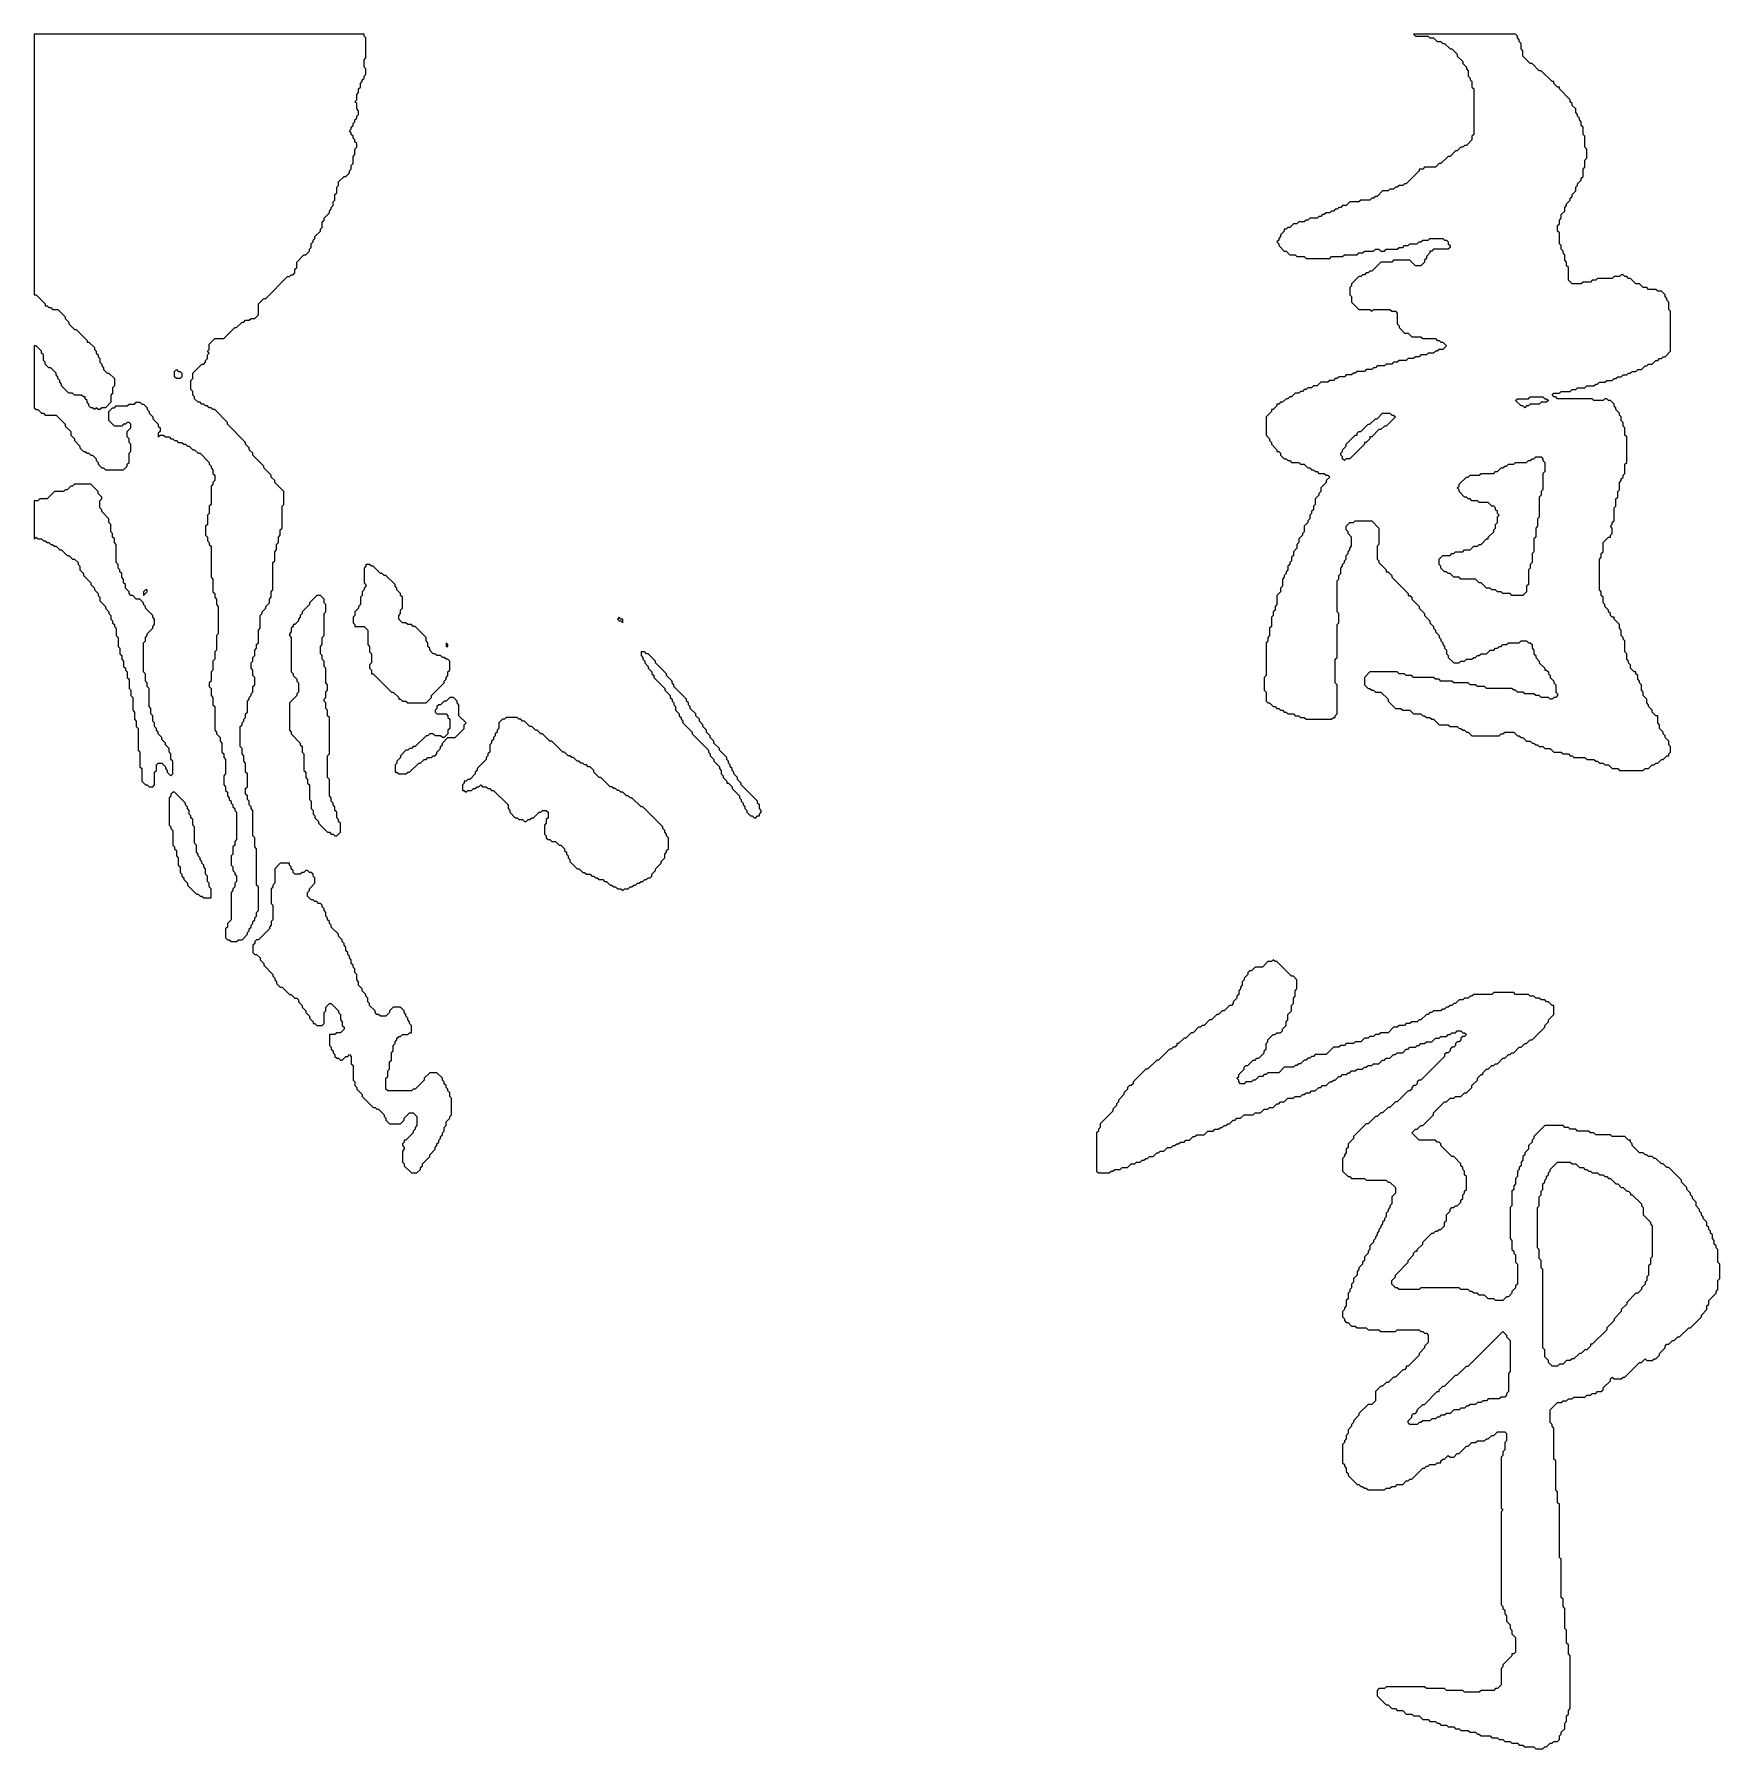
# Model space of a CAD drawing. Header units: millimetres. Extents: x 0 to 462, y 30 to 500.
import ezdxf

# ---------------------------------------------------------------- set-up
doc = ezdxf.new("R2010")
doc.units = ezdxf.units.MM

msp = doc.modelspace()

# ---------------------------------------------------------------- linework, layer by layer
for points in [[(0, 500), (0, 428.5), (0.5, 428.5), (3, 426), (3, 425.5), (3.5, 425.5), (4, 425), (4.5, 425), (5, 424.5), (6.5, 424.5), (8.5, 422.5), (8.5, 422), (9.5, 421), (9.5, 420.5), (11, 419), (11.5, 419), (14.5, 416), (14.5, 415.5), (15, 415.5), (16.5, 414), (16.5, 413.5), (17, 413), (17, 412.5), (17.5, 412), (17.5, 411.5), (18, 411), (18, 410), (18.5, 409.5), (18.5, 409), (19, 408.5), (19, 408), (20, 407), (20.5, 407), (22, 405.5), (22, 403.5), (21.5, 403), (21.5, 401.5), (21, 401), (21, 399), (19.5, 397.5), (18.5, 397.5), (18, 397), (17.5, 397), (17, 397.5), (16.5, 397), (16, 397.5), (15.5, 397.5), (15, 398), (15, 398.5), (14.5, 399), (14.5, 399.5), (14, 400), (14, 400.5), (13.5, 400.5), (13, 401), (11, 401), (10.5, 401.5), (9.5, 401.5), (7.5, 403.5), (7.5, 404), (7, 404.5), (7, 405), (6.5, 405.5), (6.5, 406), (6, 406.5), (6, 407), (4.5, 408.5), (4, 408.5), (3, 409.5), (3, 410), (2.5, 410.5), (2.5, 412), (2, 412.5), (2, 413), (0.5, 414.5), (0, 414.5), (0, 397.5), (0.5, 397), (1, 397), (2, 396), (2.5, 396), (3, 395.5), (6, 395.5), (8.5, 393), (8.5, 392.5), (10, 391), (10, 390), (11, 389), (11, 388.5), (12.5, 387), (12.5, 386.5), (13.5, 385.5), (14, 385.5), (14.5, 385), (15, 385), (15.5, 384.5), (16, 384.5), (17, 383.5), (17, 383), (17.5, 382.5), (17.5, 382), (18.5, 381), (19, 381), (19.5, 380.5), (24.5, 380.5), (25.5, 381.5), (25.5, 382), (26, 382.5), (26, 385), (26.5, 385.5), (26.5, 387.5), (26, 388), (26, 389), (25.5, 389.5), (25.5, 391), (26.5, 392), (26.5, 393), (26, 393.5), (25.5, 393.5), (25, 393), (24.5, 393), (24, 392.5), (22, 392.5), (20.5, 394), (20.5, 396.5), (21.5, 397.5), (22, 397.5), (22.5, 398), (25.5, 398), (26, 398.5), (27.5, 398.5), (28, 399), (29, 399), (29.5, 398.5), (30, 398.5), (31, 397.5), (31, 397), (31.5, 396.5), (31.5, 396), (32.5, 395), (32.5, 394.5), (34, 393), (34, 392.5), (34.5, 392), (34.5, 391), (34, 390.5), (34, 389.5), (34.5, 390), (35.5, 390), (36, 389.5), (37, 389.5), (37.5, 389), (38, 389), (38.5, 388.5), (39, 388.5), (39.5, 388), (40.5, 388), (41, 387.5), (41.5, 387.5), (42, 387), (42.5, 387), (43.5, 386), (44, 386), (45, 385), (45.5, 385), (48, 382.5), (48, 382), (48.5, 381.5), (48.5, 381), (49, 380.5), (49, 379.5), (49.5, 379), (49.5, 377.5), (49, 377), (49, 376.5), (48.5, 376), (48.5, 371), (48, 370.5), (48, 368.5), (47.5, 368), (47.5, 365.5), (47, 365), (47, 362.5), (47.5, 362), (47.5, 361), (48, 360.5), (48, 360), (48.5, 359.5), (48.5, 351), (49, 350.5), (49, 347), (49.5, 346.5), (49.5, 345.5), (50, 345), (50, 343.5), (50.5, 343), (50.5, 335.5), (50, 335), (50, 331), (49.5, 330.5), (49.5, 328.5), (49, 328), (49, 325.5), (48.5, 325), (48.5, 322.5), (48, 322), (48, 321), (48.5, 320.5), (48.5, 318.5), (49, 318), (49, 316), (49.5, 315.5), (49.5, 309), (50, 308.5), (50, 308), (51, 307), (51, 306), (51.5, 305.5), (51.5, 303), (52, 302.5), (52, 301.5), (52.5, 301), (52.5, 297), (52, 296.5), (52, 294), (52.5, 293.5), (52.5, 292.5), (53, 292), (53, 291), (53.5, 290.5), (53.5, 290), (54, 289.5), (54, 289), (54.5, 288.5), (54.5, 288), (55, 287.5), (55, 287), (55.5, 286.5), (55.5, 279), (55, 278.5), (55, 277.5), (54.5, 277), (54.5, 275), (54, 274.5), (54, 272), (54.5, 271.5), (54.5, 270.5), (55, 270), (55, 269.5), (55.5, 269), (55.5, 267.5), (55, 267), (55, 266), (54.5, 265.5), (54.5, 265), (54, 264.5), (54, 257), (53, 256), (53, 255), (52.5, 254.5), (52.5, 252), (53, 251.5), (53.5, 251.5), (54, 251), (55.5, 251), (56, 251.5), (57, 251.5), (58.5, 253), (58.5, 253.5), (59, 254), (59, 254.5), (59.5, 255), (59.5, 255.5), (60, 256), (60, 256.5), (60.5, 257), (60.5, 257.5), (61, 258), (61, 259), (61.5, 259.5), (61.5, 266), (61, 266.5), (61, 276.5), (60.5, 277), (60.5, 279.5), (60, 280), (60, 287), (59.5, 287.5), (59.5, 288), (59, 288.5), (59, 289.5), (58.5, 290), (58.5, 291), (58, 291.5), (58, 293), (58.5, 293.5), (58.5, 297), (58, 297.5), (58, 300), (57.5, 300.5), (57.5, 302), (57, 302.5), (57, 304), (56.5, 304.5), (56.5, 310), (57, 310.5), (57, 311), (57.5, 311.5), (57.5, 312), (58, 312.5), (58, 313.5), (58.5, 314), (58.5, 317), (59, 317.5), (59, 318), (59.5, 318.5), (59.5, 319), (60, 319.5), (60, 321), (60.5, 321.5), (60.5, 323.5), (60, 324), (60, 325.5), (59.5, 326), (59.5, 327.5), (60, 328), (60, 329), (60.5, 329.5), (60.5, 331), (61, 331.5), (61, 332.5), (61.5, 333), (61.5, 336.5), (62, 337), (62, 340.5), (62.5, 341), (62.5, 341.5), (63.5, 342.5), (63.5, 343), (64.5, 344), (64.5, 345), (65, 345.5), (65, 347), (65.5, 347.5), (65.5, 355), (66, 355.5), (66, 358), (66.5, 358.5), (66.5, 360), (67, 360.5), (67, 362), (67.5, 362.5), (67.5, 364), (68, 364.5), (68, 370.5), (68.5, 371), (68.5, 374.5), (66, 377), (66, 377.5), (65, 378.5), (65, 379), (63, 381), (63, 381.5), (60, 384.5), (60, 385), (59, 386), (59, 386.5), (58, 387.5), (58, 388), (53, 393), (53, 393.5), (49.5, 397), (49, 397), (48.5, 397.5), (48, 397.5), (47.5, 398), (47, 398), (46.5, 398.5), (46, 398.5), (45.5, 399), (45, 399), (44, 400), (44, 400.5), (43.5, 401), (43.5, 402), (43, 402.5), (43, 405), (43.5, 405.5), (43.5, 407), (46, 409.5), (46.5, 409.5), (47, 410), (47, 410.5), (47.5, 411), (47.5, 412), (48, 412.5), (47.5, 413), (48, 413.5), (48, 415), (49.5, 416.5), (52, 416.5), (55, 419.5), (55.5, 419.5), (57, 421), (57.5, 421), (58, 421.5), (59, 421.5), (59.5, 422), (60.5, 422), (61.5, 423), (61.5, 426), (63, 427.5), (63.5, 427.5), (69.5, 433.5), (70, 433.5), (70.5, 434), (71, 434), (71.5, 434.5), (71.5, 435.5), (72, 436), (72, 437.5), (74, 439.5), (74.5, 439.5), (75.5, 440.5), (75.5, 441), (76, 441.5), (76, 442.5), (76.5, 443), (76.5, 443.5), (77, 444), (77, 444.5), (78.5, 446), (78.5, 446.5), (79, 447), (79, 448.5), (79.5, 449), (79.5, 449.5), (81, 451), (81, 451.5), (81.5, 452), (81.5, 452.5), (82, 453), (82, 454), (82.5, 454.5), (82.5, 456), (83, 456.5), (83, 458), (83.5, 458.5), (83.5, 459.5), (85, 461), (85.5, 461), (86.5, 462), (86.5, 462.5), (87, 463), (87, 464), (87.5, 464.5), (87.5, 466.5), (88, 467), (88, 468.5), (88.5, 469), (88.5, 470), (88, 470.5), (88, 471), (87.5, 471.5), (87.5, 472), (87, 472.5), (87, 473), (86.5, 473.5), (87, 474), (87, 474.5), (87.5, 475), (87.5, 475.5), (88, 476), (88, 476.5), (88.5, 477), (88.5, 477.5), (89, 478), (89, 479), (88.5, 479.5), (88.5, 481), (88, 481.5), (88.5, 482), (88.5, 483.5), (89, 484), (89, 485), (89.5, 485.5), (89.5, 486.5), (90, 487), (90, 487.5), (90.5, 488), (90.5, 488.5), (91, 489), (91, 490.5), (90.5, 491), (90.5, 493), (91, 493.5), (91, 499), (90.5, 499.5), (90.5, 500)], [(378.5, 500), (379, 499.5), (382.5, 499.5), (383, 499), (384, 499), (385, 498), (386, 498), (386.5, 497.5), (387, 497.5), (388.5, 496), (389, 496), (390.5, 494.5), (390.5, 494), (392, 492.5), (392, 492), (393, 491), (393, 490.5), (393.5, 490), (393.5, 488.5), (394, 488), (394, 487.5), (394.5, 487), (394.5, 485.5), (395, 485), (395, 472.5), (394.5, 472), (394.5, 471), (393, 469.5), (392.5, 469.5), (392, 469), (391.5, 469), (390.5, 468), (390, 468), (388.5, 466.5), (388, 466.5), (386, 464.5), (385.5, 464.5), (384.5, 463.5), (381.5, 463.5), (381, 463), (380, 463), (380, 462.5), (376.5, 459), (376, 459), (375.5, 458.5), (374.5, 458.5), (374, 458), (373.5, 458), (373, 457.5), (372, 457.5), (371.5, 457), (370, 457), (368.5, 455.5), (368, 455.5), (367.5, 455), (367, 455), (366.5, 454.5), (364, 454.5), (363.5, 454), (361, 454), (360, 453), (359, 453), (358.5, 452.5), (358, 452.5), (357.5, 452), (357, 452), (356.5, 451.5), (356, 451.5), (355.5, 451), (354.5, 451), (354, 450.5), (353.5, 450.5), (353, 450), (352.5, 450), (352, 449.5), (350, 449.5), (349.5, 449), (349, 449), (348.5, 448.5), (347, 448.5), (346.5, 448), (345.5, 448), (344.5, 447), (344, 447), (343.5, 446.5), (343, 446.5), (343, 446), (342, 445), (342, 444.5), (341.5, 444), (341.5, 443.5), (341, 443), (341.5, 442.5), (341.5, 442), (343, 440.5), (343.5, 440.5), (344.5, 439.5), (346, 439.5), (346.5, 439), (348.5, 439), (349, 438.5), (355.5, 438.5), (356, 439), (359, 439), (359.5, 439.5), (363, 439.5), (363.5, 440), (364.5, 440), (365, 440.5), (367.5, 440.5), (368, 441), (369, 441), (369.5, 440.5), (370.5, 440.5), (371, 441), (374, 441), (374.5, 441.5), (375.5, 441.5), (376, 442), (377, 442), (377.5, 442.5), (379.5, 442.5), (380, 443), (380.5, 443), (381, 443.5), (382.5, 443.5), (383, 444), (386.5, 444), (387, 443.5), (387.5, 443.5), (388, 443), (388, 442.5), (388.5, 442), (388.5, 441.5), (388, 441), (384, 441), (383.5, 440.5), (383, 440.5), (383, 440), (382, 439), (382, 438.5), (381.5, 438), (381.5, 437.5), (380.5, 436.5), (379, 436.5), (377.5, 438), (373, 438), (372.5, 437.5), (369.5, 437.5), (367, 435), (366.5, 435), (366, 434.5), (365.5, 434.5), (365, 434), (364.5, 434), (364, 433.5), (363.5, 433.5), (361.5, 431.5), (361.5, 431), (361, 430.5), (361, 428.5), (361.5, 428), (361.5, 426.5), (363.5, 424.5), (366.5, 424.5), (367, 424), (367.5, 424.5), (372, 424.5), (372.5, 424), (373.5, 424), (374, 423.5), (374, 420.5), (374.5, 420), (374.5, 419.5), (376, 418), (377, 418), (378, 417), (380.5, 417), (381, 416.5), (384.5, 416.5), (385, 416), (385.5, 416), (386, 415.5), (386.5, 415.5), (387.5, 414.5), (386.5, 413.5), (385.5, 413.5), (385, 413), (384.5, 413), (384, 412.5), (382.5, 412.5), (382, 412), (380.5, 412), (380, 411.5), (379, 411.5), (378.5, 411), (377, 411), (376.5, 410.5), (374.5, 410.5), (374, 410), (373, 410), (372.5, 409.5), (371, 409.5), (370.5, 409), (368.5, 409), (368, 408.5), (367.5, 408.5), (367, 408), (365.5, 408), (365, 407.5), (363, 407.5), (362.5, 407), (362, 407), (361.5, 406.5), (360, 406.5), (359.5, 406), (358, 406), (357.5, 405.5), (357, 405.5), (356.5, 405), (355.5, 405), (355, 404.5), (353, 404.5), (352, 403.5), (351, 403.5), (350.5, 403), (349.5, 403), (349, 402.5), (348.5, 402.5), (348, 402), (347.5, 402), (347, 401.5), (346, 401.5), (345, 400.5), (344.5, 400.5), (344, 400), (343.5, 400), (342.5, 399), (342, 399), (341.5, 398.5), (341, 398.5), (341, 398), (340, 397), (339.5, 397), (339.5, 396.5), (338, 395), (338, 390), (339, 389), (339, 388.5), (339.5, 388), (339.5, 387.5), (341, 386), (341, 385.5), (341.5, 385.5), (342, 385), (342, 384.5), (343, 383.5), (343.5, 383.5), (344, 383), (344.5, 383), (345, 382.5), (347, 382.5), (347.5, 382), (348.5, 382), (349.5, 381), (350, 381), (350.5, 380.5), (351, 380.5), (351.5, 380), (352, 380), (352.5, 379.5), (354, 379.5), (354.5, 379), (355, 379), (355.5, 378.5), (354.5, 377.5), (354.5, 377), (353, 375.5), (353, 374.5), (352.5, 374), (352.5, 373.5), (351.5, 372.5), (351.5, 371), (351, 370.5), (351, 369.5), (350.5, 369), (350.5, 368.5), (350, 368), (350, 367), (349.5, 366.5), (349.5, 366), (348.5, 365), (348.5, 363.5), (348, 363), (348, 362.5), (347, 361.5), (347, 360.5), (346.5, 360), (346.5, 359), (345.5, 358), (345.5, 357), (345, 356.5), (345, 355.5), (344.5, 355), (344.5, 354.5), (344, 354), (344, 353), (343.5, 352.5), (343.5, 352), (343, 351.5), (343, 351), (342.5, 350.5), (342.5, 348.5), (342, 348), (342, 347), (341, 346), (341, 343.5), (340.5, 343), (340.5, 342), (340, 341.5), (340, 340.5), (339.5, 340), (339.5, 337.5), (339, 337), (339, 335), (338.5, 334.5), (338.5, 333.5), (338, 333), (338, 324), (337.5, 323.5), (337.5, 320), (338, 319.5), (338, 317), (338.5, 316.5), (339, 316.5), (340, 315.5), (340.5, 315.5), (341, 315), (341.5, 315), (342, 314.5), (342.5, 314.5), (343, 314), (343.5, 314), (344, 313.5), (345.5, 313.5), (346, 313), (347, 313), (347.5, 312.5), (348.5, 312.5), (349, 312), (356, 312), (356.5, 312.5), (357, 312.5), (357, 313), (357.5, 313.5), (357.5, 321.5), (357, 322), (357, 328.5), (357.5, 329), (357.5, 338), (358, 338.5), (358, 341), (357.5, 341.5), (357.5, 350), (358, 350.5), (358, 351.5), (358.5, 352), (358.5, 353.5), (359, 354), (359, 354.5), (359.5, 355), (359.5, 355.5), (360, 356), (360, 357), (360.5, 357.5), (360.5, 358), (361, 358.5), (361, 359), (361.5, 359.5), (361.5, 362), (360.5, 363), (360.5, 363.5), (360, 364), (360, 365), (361, 366), (362, 366), (362.5, 366.5), (367, 366.5), (369, 364.5), (369, 360), (368.5, 359.5), (368.5, 356), (369, 355.5), (369, 355), (371, 353), (371, 352.5), (371.5, 352.5), (372.5, 351.5), (372.5, 351), (377, 346.5), (377, 346), (377.5, 346), (378, 345.5), (378, 345), (380, 343), (380, 342.5), (381.5, 341), (381.5, 340.5), (383, 339), (383, 338.5), (384, 337.5), (384, 337), (384.5, 336.5), (384.5, 336), (385.5, 335), (385.5, 334.5), (386, 334), (386, 333.5), (386.5, 333), (386.5, 332.5), (387, 332), (387, 331.5), (387.5, 331), (387.5, 330), (388, 329.5), (388, 329), (389.5, 327.5), (391, 327.5), (391.5, 328), (392.5, 328), (393, 328.5), (394.5, 328.5), (395, 329), (395.5, 329), (396, 329.5), (396.5, 329.5), (397, 330), (398.5, 330), (399.5, 331), (400.5, 331), (401, 331.5), (401.5, 331.5), (402, 332), (402.5, 332), (403, 332.5), (404, 332.5), (404.5, 333), (407.5, 333), (408, 333.5), (409.5, 333.5), (410, 333), (410.5, 333), (411, 332.5), (411, 331.5), (411.5, 331), (411.5, 330), (412, 329.5), (412, 329), (413, 328), (413, 327.5), (414.5, 326), (414.5, 325.5), (415, 325.5), (415.5, 325), (415.5, 324.5), (416, 324), (416, 323.5), (417, 322.5), (417, 322), (417.5, 321.5), (417.5, 319.5), (418, 319), (418, 318.5), (417.5, 318), (417, 318), (416.5, 317.5), (416, 317.5), (415.5, 318), (413.5, 318), (413, 318.5), (412, 318.5), (411.5, 319), (409, 319), (408.5, 319.5), (407, 319.5), (406.5, 320), (406, 320), (405.5, 320.5), (398.5, 320.5), (398, 321), (396, 321), (395.5, 321.5), (394, 321.5), (393.5, 322), (389.5, 322), (389, 322.5), (386, 322.5), (385.5, 323), (384.5, 323), (384, 323.5), (378.5, 323.5), (378, 324), (376.5, 324), (376, 324.5), (374.5, 324.5), (374, 325), (366.5, 325), (365, 323.5), (365, 321.5), (366, 320.5), (366.5, 320.5), (367, 320), (367.5, 320), (368, 319.5), (369.5, 319.5), (371.5, 317.5), (371.5, 317), (373.5, 315), (375, 315), (375.5, 314.5), (377.5, 314.5), (378.5, 313.5), (380.5, 313.5), (381, 313), (381.5, 313), (382, 312.5), (383, 312.5), (383.5, 312), (384, 312), (385.5, 310.5), (388, 310.5), (388.5, 310), (390.5, 310), (391, 309.5), (391.5, 309.5), (392, 309), (392.5, 309), (393, 308.5), (393.5, 308.5), (394.5, 307.5), (402, 307.5), (402.5, 308), (403, 308), (403.5, 308.5), (406, 308.5), (407, 307.5), (407.5, 307.5), (408, 307), (408.5, 307), (409.5, 306), (410.5, 306), (411, 305.5), (411.5, 305.5), (412, 305), (412.5, 305), (413, 304.5), (414, 304.5), (414.5, 304), (416, 304), (417, 303), (419, 303), (419.5, 302.5), (421, 302.5), (421.5, 302), (422, 302), (422.5, 301.5), (425.5, 301.5), (426, 301), (428, 301), (428.5, 300.5), (429, 300.5), (429.5, 300), (430.5, 300), (431, 299.5), (432, 299.5), (433, 298.5), (434.5, 298.5), (435, 298), (441.5, 298), (442, 298.5), (443, 298.5), (444, 299.5), (444.5, 299.5), (445, 300), (445.5, 300), (446.5, 301), (447, 301), (448, 302), (448.5, 302), (448.5, 302.5), (449, 303), (449, 304.5), (448.5, 305), (448.5, 306), (447.5, 307), (447.5, 307.5), (447, 308), (447, 308.5), (446, 309.5), (446, 310.5), (445.5, 311), (445.5, 313), (445, 313), (444, 314), (444, 314.5), (443, 315.5), (443, 316), (442.5, 316.5), (442.5, 317.5), (441.5, 318.5), (441.5, 319.5), (441, 320), (441, 321.5), (440.5, 322), (440.5, 322.5), (440, 323), (440, 324), (439.5, 324.5), (439.5, 325), (439, 325), (438, 326), (438, 327), (437.5, 327.5), (437.5, 328), (437, 328.5), (437, 330), (436.5, 330.5), (436.5, 333.5), (436, 334), (436, 334.5), (435.5, 335), (435.5, 336.5), (435, 337), (435, 338), (433.5, 339.5), (433.5, 340), (433, 340), (432.5, 340.5), (432.5, 341), (432, 341.5), (432, 342), (431, 343), (431, 343.5), (430.5, 344), (430.5, 345.5), (430, 346), (430, 347), (429.5, 347.5), (429.5, 356), (430, 356.5), (430, 357.5), (430.5, 358), (430.5, 360.5), (432, 362), (432.5, 362), (432.5, 362.5), (433, 363), (433, 364.5), (432.5, 365), (433, 365.5), (433, 366), (433.5, 366.5), (433.5, 370), (434, 370.5), (434, 372.5), (434.5, 373), (434.5, 374.5), (435, 375), (435, 377), (435.5, 377.5), (435.5, 378), (436, 378.5), (436, 379), (436.5, 379.5), (436.5, 382), (437, 382.5), (437, 389.5), (436.5, 390), (436.5, 392), (436, 392.5), (436, 393.5), (435.5, 394), (435.5, 395), (435, 395.5), (435, 396), (434, 397), (434, 397.5), (433.5, 398), (433.5, 398.5), (432.5, 399.5), (432, 399.5), (431.5, 400), (431, 400), (430.5, 399.5), (428, 399.5), (427.5, 400), (418, 400), (417.5, 400.5), (417, 400.5), (416.5, 401), (417, 401.5), (418.5, 401.5), (419, 402), (421.5, 402), (422, 402.5), (423, 402.5), (423.5, 403), (425.5, 403), (426, 403.5), (428, 403.5), (428.5, 404), (429, 404), (429.5, 404.5), (431, 404.5), (431.5, 405), (433, 405), (433.5, 405.5), (434, 405.5), (434.5, 406), (435.5, 406), (436, 406.5), (437, 406.5), (437.5, 407), (438, 407), (438.5, 407.5), (439.5, 407.5), (440, 408), (441, 408), (442, 409), (442.5, 409), (443, 409.5), (444, 409.5), (445, 410.5), (445.5, 410.5), (446, 411), (446.5, 411), (447, 411.5), (447.5, 411.5), (449, 413), (449, 424), (448.5, 424.5), (448.5, 426.5), (448, 427), (448, 427.5), (447.5, 428), (447.5, 428.5), (446.5, 429.5), (445.5, 429.5), (445, 430), (443, 430), (442.5, 430.5), (441.5, 430.5), (440.5, 431.5), (439.5, 431.5), (438, 433), (437.5, 433), (437, 433.5), (436.5, 433.5), (436, 434), (435.5, 434), (435, 433.5), (433.5, 433.5), (433, 433), (429, 433), (428.5, 432.5), (427.5, 432.5), (427, 432), (425, 432), (424.5, 431.5), (422, 431.5), (421, 432.5), (421, 436), (420.5, 436.5), (420.5, 437.5), (420, 438), (420, 439.5), (419.5, 440), (419.5, 440.5), (419, 441), (419, 442), (418.5, 442.5), (418.5, 445.5), (418, 446), (418, 447.5), (418.5, 448), (418.5, 449), (419, 449.5), (419, 450.5), (420, 451.5), (420, 452.5), (420.5, 453), (420.5, 453.5), (421.5, 454.5), (421.5, 455), (422, 455.5), (422, 456), (423, 457), (423, 458), (423.5, 458.5), (423.5, 459), (424.5, 460), (424.5, 460.5), (425, 461), (425, 463), (425.5, 463.5), (425.5, 465.5), (426, 466), (426, 468.5), (425.5, 469), (425.5, 472), (425, 472.5), (425, 474.5), (424.5, 475), (424.5, 476), (424, 476.5), (424, 477), (423.5, 477.5), (423.5, 478), (423, 478.5), (423, 479.5), (422, 480.5), (422, 481), (421.5, 481.5), (421.5, 482), (418.5, 485), (418.5, 485.5), (418, 485.5), (417, 486.5), (417, 487), (416.5, 487), (413.5, 490), (413, 490), (411, 492), (410.5, 492), (408.5, 494), (408.5, 495.5), (408, 496), (408, 497.5), (407.5, 498), (407.5, 498.5), (407, 499), (407, 499.5), (406.5, 500)], [(38.5, 407.5), (39, 408), (39.5, 407.5), (40, 407.5), (40.5, 407), (40.5, 406), (40, 405.5), (39, 405.5), (38.5, 406)], [(410, 400), (410.5, 400.5), (414, 400.5), (414.5, 400), (415, 400), (415.5, 399.5), (415, 399), (413.5, 399), (413, 398.5), (410.5, 398.5), (410, 398), (409.5, 398), (409, 397.5), (408.5, 398), (408, 398), (406.5, 399.5), (407, 400)], [(370, 396), (372, 396), (372.5, 395.5), (373, 395.5), (373.5, 395), (371, 392.5), (370.5, 392.5), (369.5, 391.5), (369, 391.5), (367, 389.5), (366.5, 389.5), (366.5, 389), (365.5, 388), (365, 388), (365, 387.5), (361, 383.5), (360, 383.5), (359.5, 383), (359, 383.5), (359, 384), (358.5, 384.5), (358.5, 385), (359, 385.5), (359, 386), (360, 387), (360, 387.5), (362.5, 390), (363, 390), (363, 390.5), (363.5, 391), (364, 391), (366, 393), (366.5, 393), (368, 394.5), (368.5, 394.5)], [(411.5, 383.5), (412, 384), (413.5, 384), (414, 383.5), (414, 383), (414.5, 382.5), (414.5, 380), (414, 379.5), (414, 375), (413.5, 374.5), (413.5, 373.5), (413, 373), (413, 367.5), (412.5, 367), (412.5, 365), (412, 364.5), (412, 362), (411.5, 361.5), (411.5, 358), (411, 357.5), (411, 355), (410.5, 354.5), (410.5, 353.5), (410, 353), (410, 349), (409.5, 348.5), (409.5, 347), (408.5, 346), (405.5, 346), (405, 346.5), (403, 346.5), (402.5, 347), (401.5, 347), (401, 347.5), (400, 347.5), (399.5, 348), (398.5, 348), (397, 349.5), (396.5, 349.5), (395.5, 350.5), (391.5, 350.5), (391, 351), (389.5, 351), (388.5, 352), (388, 352), (387.5, 352.5), (387, 352.5), (386, 353.5), (386, 354), (385.5, 354.5), (385.5, 356), (386.5, 357), (388.5, 357), (389, 357.5), (389.5, 357.5), (390, 358), (392, 358), (392.5, 358.5), (394, 358.5), (395, 359.5), (396, 359.5), (396.5, 360), (397, 360), (398.5, 361.5), (399, 361.5), (399, 362), (400.5, 363.5), (400.5, 364), (401, 364.5), (401, 365.5), (401.5, 366), (401.5, 367.5), (402, 368), (401.5, 368.5), (401.5, 369), (401, 369.5), (401, 370), (400.5, 370.5), (400, 370.5), (399, 371.5), (396.5, 371.5), (396, 372), (394.5, 372), (394, 372.5), (393.5, 372.5), (393, 373), (392.5, 373), (391, 374.5), (391, 375), (390.5, 375.5), (391, 376), (391, 376.5), (393, 378.5), (393.5, 378.5), (394, 379), (396.5, 379), (397, 379.5), (400.5, 379.5), (401, 380), (401.5, 380), (402.5, 381), (403, 381), (403.5, 381.5), (404, 381.5), (404.5, 382), (406, 382), (406.5, 382.5), (409.5, 382.5), (410, 383), (410.5, 383), (411, 383.5)], [(11, 376.5), (10.5, 376), (10, 376), (9, 375), (8.5, 375), (8, 374.5), (5.5, 374.5), (3.5, 372.5), (1.5, 372.5), (1, 372), (0, 372), (0, 361.5), (0.5, 362), (1, 361.5), (2, 361.5), (2.5, 361), (3, 361), (3.5, 360.5), (4, 360.5), (4.5, 360), (5, 360), (5.5, 359.5), (6, 359.5), (7, 358.5), (7.5, 358.5), (9, 357), (9.5, 357), (10.5, 356), (11, 356), (12, 355), (12, 354.5), (12.5, 354), (12.5, 353), (13.5, 352), (13.5, 351.5), (15.5, 349.5), (15.5, 349), (16.5, 348), (16.5, 347.5), (17.5, 346.5), (17.5, 346), (18, 345.5), (18, 344.5), (19.5, 343), (19.5, 342.5), (20.5, 341.5), (20.5, 341), (21, 340.5), (21, 339.5), (21.5, 339), (21.5, 338.5), (22, 338), (22, 337.5), (22.5, 337), (22.5, 335), (23, 334.5), (23, 332), (23.5, 331.5), (23.5, 330), (24, 329.5), (24, 328.5), (24.5, 328), (24.5, 326.5), (25, 326), (25, 325.5), (25.5, 325), (25.5, 323.5), (26, 323), (26, 320.5), (26.5, 320), (26.5, 318.5), (27, 318), (27, 314.5), (27.5, 314), (27.5, 312), (28, 311.5), (28, 310), (28.5, 309.5), (28.5, 303.5), (29, 303), (29, 299), (29.5, 298.5), (29.5, 295), (30.5, 294), (31, 294), (31.5, 293.5), (32.5, 293.5), (33, 294), (33, 297.5), (33.5, 298), (33.5, 299.5), (34, 300), (35, 300), (36, 299), (36, 298.5), (36.5, 298), (36.5, 297.5), (37.5, 296.5), (38, 297), (38, 300.5), (37.5, 301), (37.5, 302.5), (37, 303), (37, 304), (36, 305), (36, 305.5), (35, 306.5), (35, 307), (34, 308), (34, 308.5), (33.5, 309), (33.5, 309.5), (33, 310), (33, 311), (32.5, 311.5), (32.5, 313), (32, 313.5), (32, 315), (31.5, 315.5), (31.5, 320.5), (31, 321), (31, 322), (30.5, 322.5), (30.5, 324.5), (30, 325), (30, 333), (30.5, 333.5), (30.5, 334.5), (31, 335), (31, 335.5), (32.5, 337), (32.5, 337.5), (33, 338), (33, 339.5), (32.5, 340), (32.5, 340.5), (30.5, 342.5), (30.5, 343), (30, 343.5), (30, 344), (29, 345), (28, 345), (27, 346), (26.5, 346), (26, 346.5), (26, 347), (25, 348), (25, 349), (24.5, 349.5), (24.5, 350.5), (24, 351), (24, 352), (23.5, 352.5), (23.5, 353), (23, 353.5), (23, 354.5), (22.5, 355), (22.5, 360), (22, 360.5), (22, 361.5), (21.5, 362), (21.5, 363), (21, 363.5), (21, 365.5), (20.5, 366), (20.5, 367), (18.5, 369), (18.5, 369.5), (18, 370), (18, 372), (18.5, 372.5), (18.5, 373), (17.5, 374), (17.5, 374.5), (15.5, 376.5)], [(91, 354.5), (91, 354), (90.5, 353.5), (90.5, 349.5), (91, 349), (91, 348.5), (90.5, 348), (90.5, 347.5), (90, 347), (90, 346), (89.5, 345.5), (89.5, 343.5), (89, 343), (89, 342.5), (88, 341.5), (88, 340.5), (87.5, 340), (87.5, 338.5), (88, 338), (88, 337.5), (90.5, 337.5), (91.5, 336.5), (91.5, 332.5), (92, 332), (92, 330.5), (92.5, 330), (92.5, 327.5), (92, 327), (92, 326), (92.5, 325.5), (92.5, 324.5), (93, 324.5), (98, 319.5), (98.5, 319.5), (100, 318), (100, 317.5), (100.5, 317.5), (101, 317), (102, 317), (102.5, 316.5), (107.5, 316.5), (109, 318), (109, 318.5), (112.5, 322), (112.5, 322.5), (113, 323), (113, 323.5), (113.5, 324), (113.5, 325), (114, 325.5), (114, 328), (113.5, 328.5), (113, 328.5), (112.5, 329), (112, 329), (111.5, 329.5), (110.5, 329.5), (110, 330), (109.5, 330), (108.5, 331), (108.5, 331.5), (108, 332), (108, 333), (107.5, 333.5), (107.5, 334.5), (104.5, 337.5), (104, 337.5), (103.5, 338), (102.5, 338), (102, 338.5), (101, 338.5), (100, 339.5), (100, 340.5), (100.5, 341), (100.5, 342), (101, 342.5), (101, 345.5), (100.5, 346), (100.5, 346.5), (99.5, 347.5), (99.5, 348), (99, 348.5), (99, 349), (96.5, 351.5), (96, 351.5), (95.5, 352), (95, 352), (93, 354), (92.5, 354), (92, 354.5)], [(30.5, 347.5), (30, 347), (30, 346), (31, 347), (31, 347.5)], [(77.5, 346), (75.5, 344), (75.5, 343.5), (73.5, 341.5), (73.5, 341), (73, 340.5), (73, 340), (72.5, 339.5), (72.5, 339), (71.5, 338), (71, 338), (71, 337.5), (70.5, 337), (70.5, 336), (70, 335.5), (70, 335), (70.5, 334.5), (70.5, 325), (71, 324.5), (71, 324), (72, 323), (72, 322.5), (72.5, 322), (72.5, 319.5), (72, 319), (72, 318.5), (70, 316.5), (70, 309), (70.5, 308.5), (70.5, 308), (73, 305.5), (73, 305), (73.5, 304.5), (73.5, 303), (74, 302.5), (74, 298), (74.5, 297.5), (74.5, 296), (75, 295.5), (75, 294.5), (75.5, 294), (75.5, 290), (76, 289.5), (76, 287.5), (76.5, 287), (76.5, 286), (77, 285.5), (77, 285), (78, 284), (78, 283.5), (80.5, 281), (81, 281), (81.5, 280.5), (82, 280.5), (82.5, 280), (83, 280), (84, 281), (84, 283.5), (83.5, 284), (83.5, 284.5), (83, 285), (83, 286.5), (82.5, 287), (82.5, 288), (82, 288.5), (82, 289), (81.5, 289.5), (81.5, 290.5), (81, 291), (81, 295.5), (80.5, 296), (80.5, 302), (81, 302.5), (81, 312.5), (80.5, 313), (80.5, 314.5), (80, 315), (80, 316.5), (79.5, 317), (79.5, 317.5), (80, 318), (80, 319.5), (80.5, 320), (80.5, 321.5), (80, 322), (80, 326), (79.5, 326.5), (79.5, 328), (79, 328.5), (79, 329.5), (78.5, 330), (78.5, 332), (79, 332.5), (79, 334.5), (79.5, 335), (79.5, 341), (80, 341.5), (80, 343.5), (79.5, 344), (79.5, 345), (78.5, 346)], [(160.5, 340), (160, 339.5), (160.5, 339), (161, 339), (161.5, 338.5), (161.5, 339.5), (161, 339.5)], [(113, 333), (113, 332), (113.5, 332), (113.5, 332.5)], [(166.5, 330.5), (166.5, 329.5), (167, 329), (167, 328.5), (167.5, 328), (167.5, 327.5), (168.5, 326.5), (168.5, 326), (169.5, 325), (169.5, 324.5), (170, 324), (170, 323.5), (173, 320.5), (173, 320), (174.5, 318.5), (174.5, 318), (175, 317.5), (175, 317), (175.5, 316.5), (175.5, 316), (176, 315.5), (176, 314.5), (177, 313.5), (177, 313), (177.5, 312.5), (177.5, 312), (178, 311.5), (178, 311), (180.5, 308.5), (180.5, 308), (185, 303.5), (185, 303), (185.5, 302.5), (185.5, 302), (186.5, 301), (186.5, 300.5), (188, 299), (188, 298.5), (188.5, 298), (188.5, 297), (189, 296.5), (189, 296), (190, 295), (190, 294.5), (190.5, 294.5), (191.5, 293.5), (191.5, 293), (193.5, 291), (193.5, 290.5), (194, 290), (194, 289.5), (194.5, 289), (194.5, 288.5), (195, 288), (195, 287.5), (195.5, 287), (195.5, 286.5), (196.5, 285.5), (197, 285.5), (197.5, 285), (198, 285), (198.5, 285.5), (199, 285.5), (199, 286), (199.5, 286.5), (199.5, 287), (199, 287.5), (199, 288.5), (198.5, 289), (198.5, 289.5), (194, 294), (194, 294.5), (193, 295.5), (193, 296), (192, 297), (192, 297.5), (191.5, 298), (191.5, 298.5), (191, 299), (191, 299.5), (190.5, 300), (190.5, 300.5), (190, 301), (190, 301.5), (188, 303.5), (188, 304), (186.5, 305.5), (186.5, 306), (185.5, 307), (185.5, 307.5), (184.5, 308.5), (184.5, 309), (183.5, 310), (183.5, 310.5), (182.5, 311.5), (182.5, 312), (181.5, 313), (181.5, 313.5), (180, 315), (180, 315.5), (179.5, 316), (179.5, 316.5), (179, 317), (179, 317.5), (175.5, 321), (175.5, 321.5), (175, 322), (175, 322.5), (173.5, 324), (173.5, 324.5), (170.5, 327.5), (170.5, 328), (168.5, 330), (168, 330), (167.5, 330.5)], [(114, 318), (113, 317), (112.5, 317), (111.5, 316), (111, 316), (110.5, 315.5), (110.5, 315), (110, 314.5), (110, 314), (110.5, 313.5), (113, 313.5), (113.5, 313), (113.5, 312.5), (114, 312), (114, 309.5), (113.5, 309), (113.5, 308), (112.5, 307), (112, 307), (111.5, 307.5), (110, 307.5), (109.5, 308), (108.5, 308), (108, 307.5), (107.5, 307.5), (104.5, 304.5), (104, 304.5), (103.5, 304), (103, 304), (102.5, 303.5), (102, 303.5), (100.5, 302), (100.5, 301.5), (99.5, 300.5), (99.5, 300), (99, 299.5), (99, 297.5), (99.5, 297.5), (100, 297), (102, 297), (102.5, 297.5), (103, 297.5), (105.5, 300), (106, 300), (107, 301), (107.5, 301), (108, 301.5), (109, 301.5), (109.5, 302), (110, 302), (110.5, 302.5), (110.5, 303), (111.5, 304), (111.5, 304.5), (112, 305), (112, 305.5), (113.5, 307), (115.5, 307), (118, 309.5), (118, 310.5), (118.5, 311), (116.5, 313), (116.5, 316), (116, 316.5), (116, 317), (115, 318)], [(129.5, 312.5), (129, 312), (128.5, 312), (127.5, 311), (127.5, 309.5), (127, 309), (127, 308.5), (126.5, 308), (126.5, 307.5), (126, 307), (126, 306.5), (125.5, 306), (125.5, 305.5), (125, 305), (125, 303), (124.5, 302.5), (124.5, 302), (124, 301.5), (124, 301), (121.5, 298.5), (121.5, 298), (121, 297.5), (121, 297), (119.5, 295.5), (119, 295.5), (118.5, 295), (118, 295), (118, 294.5), (117.5, 294), (117.5, 292.5), (118, 292.5), (118.5, 292), (119, 292.5), (120, 292.5), (120.5, 293), (121, 293), (121.5, 293.5), (122, 293.5), (122.5, 294), (123, 293.5), (124, 293.5), (124.5, 293), (125, 293), (125.5, 292.5), (126, 292.5), (130, 288.5), (130, 287.5), (130.5, 287), (130.5, 286.5), (132, 285), (132.5, 285), (133, 284.5), (134, 284.5), (134.5, 284), (135, 284), (135.5, 284.5), (136, 284.5), (136.5, 285), (137, 285), (138.5, 286.5), (139, 286.5), (139.5, 287), (140.5, 287), (141, 286.5), (141, 285), (140.5, 284.5), (140.5, 283.5), (140, 283), (140, 280.5), (140.5, 280), (140.5, 279.5), (141, 279), (141.5, 279), (142, 278.5), (143, 278.5), (144, 277.5), (144.5, 277.5), (145.5, 276.5), (145.5, 276), (146, 275.5), (146, 275), (146.5, 274.5), (146.5, 274), (147, 273.5), (147, 273), (149, 271), (149.5, 271), (150.5, 270), (151, 270), (151.5, 269.5), (152.5, 269.5), (153, 269), (153.5, 269), (154, 268.5), (154.5, 268.5), (155, 268), (156, 268), (156.5, 267.5), (157, 267.5), (158, 266.5), (158.5, 266.5), (159, 266), (159.5, 266), (160, 265.5), (161, 265.5), (161.5, 265), (162, 265.5), (163, 265.5), (163.5, 266), (164, 266), (164.5, 266.5), (165, 266.5), (165.5, 267), (166, 267), (166.5, 267.5), (167, 267.5), (167.5, 268), (168, 268), (168.5, 268.5), (169, 268.5), (169.5, 269), (169.5, 269.5), (170.5, 270.5), (170.5, 271), (172, 272.5), (172, 273), (173, 274), (173, 275), (173.5, 275.5), (173.5, 276), (174, 276.5), (174, 279.5), (173.5, 280), (173.5, 280.5), (173, 281), (173, 281.5), (172.5, 282), (172.5, 282.5), (167, 288), (166.5, 288), (164, 290.5), (163.5, 290.5), (163, 291), (162.5, 291), (161.5, 292), (161, 292), (160.5, 292.5), (160, 292.5), (159.5, 293), (159, 293), (158.5, 293.5), (158, 293.5), (155.5, 296), (155, 296), (153.5, 297.5), (153.5, 298), (152.5, 299), (152, 299), (151.5, 299.5), (151, 299.5), (150.5, 300), (150, 300), (149.5, 300.5), (149, 300.5), (148, 301.5), (147.5, 301.5), (147, 302), (146.5, 302), (145.5, 303), (145, 303), (142, 306), (141.5, 306), (139.5, 308), (139, 308), (138, 309), (137.5, 309), (136.5, 310), (136, 310), (134.5, 311.5), (134, 311.5), (133.5, 312), (133, 312), (132.5, 312.5)], [(38, 292), (37.5, 291.5), (37.5, 291), (37, 290.5), (37, 283), (37.5, 282.5), (37.5, 282), (38, 281.5), (38, 277.5), (38.5, 277), (38.5, 276.5), (39, 276), (39, 274.5), (39.5, 274), (39.5, 272), (40, 271.5), (40, 270), (40.5, 269.5), (40.5, 269), (41, 268.5), (41, 268), (42, 267), (42, 266.5), (44.5, 264), (45, 264), (45.5, 263.5), (46, 263.5), (46.5, 263), (48.5, 263), (48.5, 265.5), (48, 266), (48, 267), (47.5, 267.5), (47.5, 269), (47, 269.5), (47, 271), (46.5, 271.5), (46.5, 272), (46, 272.5), (46, 273), (45.5, 273.5), (45.5, 274), (45, 274.5), (45, 275), (44.5, 275.5), (44.5, 277.5), (44, 278), (44, 282.5), (43.5, 283), (43.5, 284.5), (43, 285), (43, 285.5), (42.5, 286), (42.5, 287), (42, 287.5), (42, 288), (41.5, 288.5), (41.5, 289), (38.5, 292)], [(67.5, 272.5), (66, 271), (66, 267), (65.5, 266.5), (65.5, 266), (65, 265.5), (65, 261.5), (65.5, 261), (65.5, 257), (65, 256.5), (65, 255.5), (64.5, 255), (64.5, 254.5), (61.5, 251.5), (61, 251.5), (60.5, 251), (60.5, 250.5), (60, 250), (60, 248), (60.5, 247.5), (61, 247.5), (62, 246.5), (62, 246), (63, 245), (63, 244.5), (65.5, 242), (65.5, 241.5), (66, 241), (66, 240.5), (66.5, 240), (66.5, 239.5), (67.5, 238.5), (68, 238.5), (70, 236.5), (70.5, 236.5), (71.5, 235.5), (72, 235.5), (72.5, 235), (72.5, 234.5), (73.5, 233.5), (73.5, 233), (74.5, 232), (74.5, 231.5), (75.5, 230.5), (75.5, 230), (76.5, 229), (76.5, 228.5), (77, 228.5), (77.5, 228), (79, 228), (79.5, 228.5), (79.5, 231.5), (80, 232), (80, 233), (81, 234), (81.5, 234), (83.5, 232), (83.5, 231.5), (84, 231), (84, 229.5), (84.5, 229), (84.5, 228), (85, 227.5), (85, 227), (84, 226), (83, 226), (82.5, 225.5), (81, 225.5), (81, 222.5), (81.5, 222), (81.5, 221.5), (82, 221), (82, 220.5), (82.5, 220), (82.5, 219.5), (83, 219), (83.5, 219), (84, 218.5), (84.5, 218.5), (85.5, 219.5), (86, 219.5), (86.5, 220), (87, 219.5), (87, 217.5), (87.5, 217), (87.5, 213), (88, 212.5), (88, 211.5), (88.5, 211), (88.5, 210.5), (90, 209), (90, 208.5), (93, 205.5), (93.5, 205.5), (94, 205), (94.5, 205), (96, 203.5), (96, 203), (96.5, 202.5), (96.5, 202), (97.5, 201), (100.5, 201), (101.5, 202), (101.5, 202.5), (103, 204), (104, 204), (105, 203), (105, 200.5), (104.5, 200), (104.5, 199.5), (104, 199), (104, 198.5), (102, 196.5), (101.5, 196.5), (101.5, 196), (101, 195.5), (101, 195), (101.5, 194.5), (101.5, 194), (101, 193.5), (101, 190.5), (101.5, 190), (101.5, 189.5), (103.5, 187.5), (105, 187.5), (106, 188.5), (106, 189), (106.5, 189.5), (106.5, 190), (108.5, 192), (108.5, 192.5), (110, 194), (110, 194.5), (110.5, 195), (110.5, 195.5), (111, 196), (111, 196.5), (111.5, 197), (111.5, 197.5), (112, 198), (112, 198.5), (112.5, 199), (112.5, 200), (113, 200.5), (113, 201.5), (114, 202.5), (114, 203), (114.5, 203.5), (114.5, 208), (114, 208.5), (114, 209.5), (113.5, 210), (113.5, 210.5), (113, 211), (113, 211.5), (112.5, 212), (112.5, 212.5), (112, 213), (112, 213.5), (110.5, 215), (108.5, 215), (107, 213.5), (107, 213), (104.5, 210.5), (104, 210.5), (103.5, 210), (97, 210), (96.5, 210.5), (96.5, 213.5), (97, 214), (97, 215.5), (97.5, 216), (97.5, 218), (98, 218.5), (98, 220.5), (98.5, 221), (98.5, 222.5), (99, 223), (99, 223.5), (99.5, 224), (99.5, 224.5), (100, 225), (100.5, 225), (101, 225.5), (102.5, 225.5), (103, 226), (103.5, 226), (103.5, 228), (103, 228.5), (103, 229), (102.5, 229.5), (102.5, 230), (102, 230.5), (102, 231), (101.5, 231.5), (101.5, 232), (100.5, 233), (98.5, 233), (97.5, 232), (97.5, 231.5), (96.5, 230.5), (95, 230.5), (94.5, 231), (94, 231), (93.5, 231.5), (93.5, 232), (92, 233.5), (92, 234), (91.5, 234.5), (91.5, 235.5), (91, 236), (91, 236.5), (90, 237.5), (90, 238), (89, 239), (89, 240), (88.5, 240.5), (88.5, 242), (88, 242.5), (88, 243.5), (87.5, 244), (87.5, 244.5), (87, 245), (87, 246), (86.5, 246.5), (86.5, 247), (86, 247.5), (86, 248), (85.5, 248.5), (85.5, 249.5), (85, 250), (85, 250.5), (84.5, 251), (84.5, 251.5), (83.5, 252.5), (83.5, 253), (81.5, 255), (81.5, 255.5), (81, 256), (81, 256.5), (80.5, 257), (80.5, 257.5), (80, 258), (80, 259), (79.5, 259.5), (79.5, 260), (79, 260.5), (79, 261), (78.5, 261.5), (78, 261.5), (77.5, 262), (77, 262), (76.5, 262.5), (76, 262.5), (75, 263.5), (75, 264.5), (75.5, 265), (75.5, 265.5), (77, 267), (77, 268.5), (76.5, 269), (76.5, 269.5), (76, 270), (75.5, 270), (75, 270.5), (74.5, 270.5), (74, 270), (73.5, 270), (73, 269.5), (71.5, 269.5), (71, 270), (71, 270.5), (70.5, 271), (70.5, 271.5), (70, 272), (70, 272.5)], [(340, 246), (339.5, 245.5), (338.5, 245.5), (337, 244), (335, 244), (334, 243), (333.5, 243), (333, 242.5), (333, 242), (332, 241), (332, 240.5), (331.5, 240), (331.5, 239), (331, 238.5), (331, 238), (330.5, 237.5), (330.5, 236.5), (330, 236), (330, 235.5), (329, 234.5), (329, 234), (328.5, 233.5), (328, 233.5), (326.5, 232), (326, 232), (325, 231), (324.5, 231), (323, 229.5), (322.5, 229.5), (321, 228), (320.5, 228), (320, 227.5), (319.5, 227.5), (318, 226), (317.5, 226), (316, 224.5), (315.5, 224.5), (314, 223), (313.5, 223), (313.5, 222.5), (313, 222), (312.5, 222), (312, 221.5), (311.5, 221.5), (308.5, 218.5), (308, 218.5), (305.5, 216), (305, 216), (301.5, 212.5), (301.5, 212), (301, 211.5), (300.5, 211.5), (300, 211), (300, 210.5), (299, 209.5), (299, 209), (297.5, 207.5), (297.5, 207), (297, 206.5), (297, 206), (296, 205), (296, 204.5), (292.5, 201), (292.5, 200), (292, 199.5), (292, 199), (291.5, 198.5), (291.5, 188), (292, 187.5), (295, 187.5), (295.5, 188), (296, 188), (296.5, 188.5), (298, 188.5), (298.5, 189), (300, 189), (301, 190), (302, 190), (302.5, 190.5), (303.5, 190.5), (304, 191), (304.5, 191), (305, 191.5), (305.5, 191.5), (306, 192), (307, 192), (308, 193), (308.5, 193), (309, 193.5), (310, 193.5), (311, 194.5), (312, 194.5), (312.5, 195), (313, 195), (313.5, 195.5), (314, 195.5), (314.5, 196), (315.5, 196), (316, 196.5), (317, 196.5), (318, 197.5), (318.5, 197.5), (319, 198), (321, 198), (322, 199), (323.5, 199), (324, 199.5), (325, 199.5), (325.5, 200), (326, 200), (326.5, 200.5), (327, 200.5), (327.5, 201), (328, 201), (329, 202), (329.5, 202), (330, 202.5), (331, 202.5), (332, 203.5), (334.5, 203.5), (335, 204), (336.5, 204), (337.5, 205), (338.5, 205), (339, 205.5), (340, 205.5), (341, 206.5), (341.5, 206.5), (342, 207), (343, 207), (344, 208), (345.5, 208), (346, 208.5), (347.5, 208.5), (348, 209), (348.5, 209), (349, 209.5), (350, 209.5), (350.5, 210), (351.5, 210), (352.5, 211), (353, 211), (353.5, 211.5), (354.5, 211.5), (355.5, 212.5), (356, 212.5), (356.5, 213), (357, 213), (358, 214), (358.5, 214), (359, 214.5), (360, 214.5), (360.5, 215), (361, 215), (361.5, 215.5), (362.5, 215.5), (363, 216), (364.5, 216), (365, 216.5), (365.5, 216.5), (366, 217), (367, 217), (367.5, 217.5), (369, 217.5), (370, 218.5), (370.5, 218.5), (371, 219), (372, 219), (373, 220), (373.5, 220), (374, 220.5), (375.5, 220.5), (376.5, 221.5), (377, 221.5), (377.5, 222), (379, 222), (379.5, 222.5), (380, 222.5), (380.5, 223), (381.5, 223), (382, 223.5), (383.5, 223.5), (384.5, 224.5), (385.5, 224.5), (386, 225), (387.5, 225), (388, 225.5), (388.5, 225.5), (389, 226), (390, 226), (390.5, 226.5), (391.5, 226.5), (392, 226), (392.5, 226), (393, 225.5), (392.5, 225), (392, 225), (391.5, 224.5), (391.5, 224), (391, 223.5), (390.5, 223.5), (390, 223), (390, 222.5), (389.5, 222), (389, 222), (388.5, 221.5), (388.5, 221), (388, 220.5), (387.5, 220.5), (387, 220), (387, 219.5), (380.5, 213), (380, 213), (379.5, 212.5), (379.5, 212), (379, 211.5), (378.5, 211.5), (378, 211), (378, 210.5), (377.5, 210), (377, 210), (374, 207), (373.5, 207), (372, 205.5), (371.5, 205.5), (370, 204), (369.5, 204), (368.5, 203), (368, 203), (366, 201), (365.5, 201), (362, 197.5), (362, 197), (360.5, 195.5), (360.5, 194.5), (360, 194), (360, 193), (359.5, 192.5), (359.5, 192), (359, 191.5), (359, 188), (360.5, 186.5), (361, 186.5), (361.5, 186), (365, 186), (365.5, 185.5), (371, 185.5), (371.5, 185), (372, 185), (373.5, 183.5), (373.5, 182), (372.5, 181), (372.5, 179), (372, 178.5), (372, 178), (371.5, 177.5), (371.5, 177), (371, 176.5), (371, 175.5), (370.5, 175), (370.5, 174.5), (370, 174), (370, 173.5), (369.5, 173), (369.5, 172.5), (369, 172), (369, 171.5), (368.5, 171), (368.5, 170.5), (368, 170), (368, 169.5), (367.5, 169), (367.5, 168.5), (366.5, 167.5), (366.5, 166.5), (366, 166), (366, 165.5), (365, 164.5), (365, 163.5), (364.5, 163), (364.5, 162.5), (363.5, 161.5), (363.5, 161), (363, 160.5), (363, 159.5), (362, 158.5), (362, 157.5), (361.5, 157), (361.5, 156), (361, 155.5), (361, 155), (360.5, 154.5), (360.5, 153), (360, 152.5), (360, 151), (359.5, 150.5), (359.5, 150), (359, 149.5), (359, 148), (359.5, 147.5), (359.5, 147), (360, 146.5), (360.5, 146.5), (361.5, 145.5), (362.5, 145.5), (363, 145), (365.5, 145), (366, 144.5), (369, 144.5), (369.5, 144), (373.5, 144), (374, 144.5), (380, 144.5), (380.5, 144), (381, 144), (381.5, 143.5), (382, 143.5), (382.5, 143), (382.5, 141), (381.5, 140), (381.5, 139.5), (380, 138), (380, 137.5), (377, 134.5), (376.5, 134.5), (376.5, 134), (376, 133.5), (375.5, 133.5), (373.5, 131.5), (373, 131.5), (371.5, 130), (371, 130), (370, 129), (369.5, 129), (368, 127.5), (368, 125), (367, 124), (366, 124), (363.5, 121.5), (363.5, 121), (362, 119.5), (362, 119), (361.5, 118.5), (361.5, 118), (360.5, 117), (360.5, 116), (360, 115.5), (360, 114.5), (359.5, 114), (359.5, 113.5), (359, 113), (359, 108), (359.5, 107.5), (359.5, 107), (360, 106.5), (360, 105.5), (360.5, 105), (360.5, 104.5), (363, 102), (363.5, 102), (364, 101.5), (364.5, 101.5), (365, 101), (365.5, 101), (366, 100.5), (370.5, 100.5), (371, 101), (372, 101), (372.5, 101.5), (373.5, 101.5), (374, 102), (375.5, 102), (376.5, 103), (377, 103), (377.5, 103.5), (378, 103.5), (381, 106.5), (381.5, 106.5), (382, 107), (382.5, 107), (383, 107.5), (384.5, 107.5), (385, 108), (386, 108), (386, 108.5), (386.5, 109), (387, 109), (388, 110), (388.5, 109.5), (389.5, 109.5), (390.5, 110.5), (391, 110.5), (393, 112.5), (393.5, 112.5), (394.5, 113.5), (395.5, 113.5), (396, 114), (398, 114), (398.5, 114.5), (399, 114.5), (400, 115.5), (400.5, 115.5), (401.5, 116.5), (403.5, 116.5), (404, 116), (404, 114), (403.5, 113.5), (403.5, 111.5), (403, 111), (403, 110), (402.5, 109.5), (402.5, 95.5), (403, 95), (402.5, 94.5), (402.5, 69), (403, 68.5), (403, 68), (403.5, 67.5), (403.5, 66.5), (404, 66), (404, 64.5), (405, 63.5), (405, 62.5), (405.5, 62), (405.5, 61), (406.5, 60), (406.5, 56), (406, 55.5), (405.5, 55.5), (405.5, 55), (403, 52.5), (403, 52), (402.5, 51.5), (402.5, 47), (401.5, 46), (401, 46), (400.5, 45.5), (397, 45.5), (396.5, 45), (392.5, 45), (392, 45.5), (387.5, 45.5), (387, 46), (382, 46), (381.5, 46.5), (371, 46.5), (370.5, 46), (369, 46), (368.5, 45.5), (368.5, 44), (371, 41.5), (371.5, 41.5), (372.5, 40.5), (373.5, 40.5), (374, 40), (375.5, 40), (376.5, 39), (378, 39), (378.5, 38.5), (380, 38.5), (381, 37.5), (382.5, 37.5), (383, 37), (384.5, 37), (385, 36.5), (385.5, 36.5), (386, 36), (387.5, 36), (388, 35.5), (389.5, 35.5), (390, 35), (391, 35), (391.5, 34.5), (393.5, 34.5), (394, 34), (395.5, 34), (396, 33.5), (396.5, 33.5), (397, 33), (399.5, 33), (400, 32.5), (401.5, 32.5), (402, 32), (403, 32), (403.5, 31.5), (405, 31.5), (405.5, 31), (407, 31), (407.5, 30.5), (408.5, 30.5), (409, 30), (411.5, 30), (412, 29.5), (414, 29.5), (414.5, 30), (415, 30), (416, 31), (416.5, 31), (417, 31.5), (418, 31.5), (418.5, 32), (418.5, 33), (419, 33.5), (419, 34), (420, 35), (420, 36.5), (420.5, 37), (420.5, 38.5), (421, 39), (421, 40), (421.5, 40.5), (421.5, 55), (421, 55.5), (421, 58), (420.5, 58.5), (420.5, 62), (420, 62.5), (420, 68), (419.5, 68.5), (419.5, 70.5), (419, 71), (419, 81.5), (418.5, 82), (418.5, 96.5), (418, 97), (418, 100), (417.5, 100.5), (417.5, 108.5), (417, 109), (417, 117.5), (416.5, 118), (416.5, 118.5), (416, 119), (416, 122.5), (418, 124.5), (419, 124.5), (419.5, 125), (420.5, 125), (421, 125.5), (422, 125.5), (422.5, 126), (425.5, 126), (426, 126.5), (427, 126.5), (427.5, 127), (428.5, 127), (429, 127.5), (430, 127.5), (430.5, 128), (430.5, 128.5), (432.5, 130.5), (432.5, 131), (433, 131.5), (433.5, 131), (435.5, 131), (436, 131.5), (436.5, 131.5), (440.5, 135.5), (441, 135.5), (442, 136.5), (442.5, 136), (444, 136), (444.5, 136.5), (445, 136.5), (446, 137.5), (446, 138), (447.5, 139.5), (447.5, 140), (448, 140.5), (448.5, 140.5), (449.5, 141.5), (450, 141.5), (451, 142.5), (451.5, 142.5), (454, 145), (454.5, 145), (457.5, 148), (457.5, 148.5), (459, 150), (459, 151), (459.5, 151.5), (459.5, 152.5), (461.5, 154.5), (461.5, 155), (462, 155.5), (462, 158), (462.5, 158.5), (462.5, 162.5), (462, 163), (462, 166.5), (461.5, 167), (461.5, 167.5), (461, 168), (461, 169), (460.5, 169.5), (460.5, 170.5), (460, 171), (460, 171.5), (459.5, 172), (459.5, 172.5), (459, 173), (459, 174), (458, 175), (458, 175.5), (457.5, 176), (457.5, 176.5), (457, 177), (457, 177.5), (456, 178.5), (456, 179.5), (455, 180.5), (455, 181), (454.5, 181.5), (454.5, 182), (453.5, 183), (453.5, 183.5), (452, 185), (452, 185.5), (448.5, 189), (448, 189), (447, 190), (446.5, 190), (445, 191.5), (444.5, 191.5), (444, 192), (443, 192), (442.5, 192.5), (442, 192.5), (441.5, 193), (440.5, 193), (438.5, 195), (438.5, 195.5), (438, 196), (438, 196.5), (437.5, 196.5), (436.5, 197.5), (433, 197.5), (432.5, 198), (428.5, 198), (428, 198.5), (427, 198.5), (426.5, 199), (423.5, 199), (423, 199.5), (421.5, 199.5), (421, 200), (420, 200), (419.5, 200.5), (414.5, 200.5), (411.5, 197.5), (411.5, 197), (411, 196.5), (411, 196), (410, 195), (410, 194), (409, 193), (409, 192.5), (408.5, 192), (408.5, 191), (408, 190.5), (408, 189.5), (407.5, 189), (407.5, 188.5), (407, 188), (407, 186.5), (406.5, 186), (406.5, 184.5), (406, 184), (406, 183), (405.5, 182.5), (405.5, 178.5), (405, 178), (405, 169.5), (405.5, 169), (405.5, 166.5), (406, 166), (406, 165.5), (406.5, 165), (406.5, 163), (407, 162.5), (407, 157), (406.5, 156.5), (406.5, 156), (405.5, 155), (405.5, 154.5), (404.5, 153.5), (404, 153.5), (403, 152.5), (401, 152.5), (400.5, 153), (399, 153), (398, 154), (396.5, 154), (396, 154.5), (395, 154.5), (394.5, 155), (394, 155), (393.5, 155.5), (391.5, 155.5), (391, 156), (380.5, 156), (380, 155.5), (374.5, 155.5), (374, 156), (373.5, 156), (372.5, 157), (372.5, 158), (373.5, 159), (373.5, 159.5), (377, 163), (377, 163.5), (378.5, 165), (378.5, 165.5), (379, 166), (379.5, 166), (379.5, 166.5), (381, 168), (381, 168.5), (383.5, 171), (384, 171), (384.5, 171.5), (385, 171.5), (385.5, 172), (386, 172), (387, 173), (387, 174), (387.5, 174.5), (387.5, 176), (388.5, 177), (388.5, 177.5), (389, 178), (389.5, 178), (390, 178.5), (390.5, 178.5), (391.5, 179.5), (391.5, 180), (392, 180.5), (392, 181.5), (392.5, 182), (392.5, 182.5), (393, 183), (393, 186.5), (392.5, 187), (392.5, 188), (392, 188.5), (392, 189), (391.5, 189.5), (391.5, 190), (389.5, 192), (389, 192), (386, 195), (386, 195.5), (385.5, 196), (385, 196), (384.5, 196.5), (380, 196.5), (378, 198.5), (379, 199.5), (379.5, 199.5), (380.5, 200.5), (381, 200.5), (384, 203.5), (384, 204), (387, 207), (387.5, 207), (388.5, 208), (389.5, 208), (390, 208.5), (391.5, 208.5), (392.5, 209.5), (393, 209.5), (394.5, 211), (394.5, 211.5), (396, 213), (396, 213.5), (397, 214.5), (397.5, 214.5), (397.5, 215), (398.5, 216), (399, 216), (400, 217), (400.5, 217), (401, 217.5), (401.5, 217.5), (403, 219), (403.5, 219), (404.5, 220), (405, 220), (405.5, 220.5), (406, 220.5), (407.5, 222), (408, 222), (409, 223), (409.5, 223), (410.5, 224), (411, 224), (414.5, 227.5), (414.5, 228), (415.5, 229), (415.5, 229.5), (417, 231), (417, 233.5), (416.5, 233.5), (415.5, 234.5), (415, 234.5), (414.5, 235), (413.5, 235), (413, 235.5), (412, 235.5), (411.5, 236), (410.5, 236), (410, 236.5), (406.5, 236.5), (406, 237), (400.5, 237), (400, 236.5), (395, 236.5), (394.5, 236), (394, 236), (393.5, 235.5), (392.5, 235.5), (392, 235), (391, 235), (390, 234), (389.5, 234), (389, 233.5), (388.5, 233.5), (388, 233), (387.5, 233), (387, 232.5), (386.5, 232.5), (386, 232), (384, 232), (383.5, 231.5), (383, 231.5), (382.5, 231), (382, 231), (380.5, 229.5), (380, 229.5), (379.5, 229), (378, 229), (377.5, 228.5), (376.5, 228.5), (376, 228), (374.5, 228), (374, 227.5), (373, 227.5), (371.5, 226), (369.5, 226), (369, 225.5), (368, 225.5), (367.5, 225), (366.5, 225), (366, 224.5), (365, 224.5), (364, 223.5), (362.5, 223.5), (362, 223), (360, 223), (359.5, 222.5), (358.5, 222.5), (358, 222), (356.5, 222), (354.5, 220), (351.5, 220), (351, 219.5), (350.5, 219.5), (350, 219), (349.5, 219), (349, 218.5), (348.5, 218.5), (347.5, 217.5), (347, 217.5), (346.5, 217), (346, 217), (345.5, 216.5), (343, 216.5), (341.5, 215), (338.5, 215), (338, 214.5), (337.5, 214.5), (337, 214), (336, 214), (335, 213), (334.5, 213), (334, 212.5), (332.5, 212.5), (332, 212), (331, 212), (330.5, 212.5), (330.5, 213), (330, 213.5), (330.5, 214), (330.5, 214.5), (332, 216), (332, 216.5), (332.5, 217), (333, 217), (334.5, 218.5), (335, 218.5), (335.5, 219), (336, 219), (337.5, 220.5), (337.5, 221), (338, 221.5), (338, 223), (338.5, 223.5), (338.5, 224), (340, 225.5), (340.5, 225.5), (341, 226), (342, 226), (342.5, 226.5), (342.5, 227), (343.5, 228), (343.5, 229), (344, 229.5), (344, 231), (345, 232), (345, 233.5), (345.5, 234), (345.5, 235.5), (346, 236), (346, 237.5), (346.5, 238), (346.5, 240.5), (345.5, 241.5), (345, 241.5), (341, 245.5), (340.5, 245.5)], [(418, 190.5), (421.5, 190.5), (422, 190), (423, 190), (424, 189), (425, 189), (425.5, 188.5), (426, 188.5), (426.5, 188), (427, 188), (427.5, 187.5), (429, 187.5), (429.5, 187), (430.5, 187), (431, 186.5), (431.5, 186.5), (432, 186), (432.5, 186), (434, 184.5), (434.5, 184.5), (435.5, 183.5), (436, 183.5), (437, 182.5), (437.5, 182.5), (438, 182), (438, 181.5), (438.5, 181.5), (441, 179), (441, 178.5), (441.5, 178), (441.5, 176), (443.5, 174), (443.5, 173.5), (444, 173), (444, 164.5), (443.5, 164), (443.5, 162.5), (443, 162), (443, 159.5), (442.5, 159), (442.5, 158), (442, 157.5), (442, 157), (441, 156), (441, 155.5), (440, 154.5), (439.5, 154.5), (437, 152), (437, 151.5), (435.5, 150), (435.5, 149.5), (433.5, 147.5), (433.5, 147), (431.5, 145), (431.5, 144.5), (427.5, 140.5), (427, 140.5), (427, 140), (426, 139), (425.5, 139), (424.5, 138), (424, 138), (422.5, 136.5), (422, 136.5), (421.5, 136), (420.5, 136), (419.5, 135), (418.5, 135), (418, 134.5), (416.5, 134.5), (415.5, 135.5), (415.5, 136), (414.5, 137), (414.5, 139), (414, 139.5), (414, 161), (413.5, 161.5), (413.5, 163.5), (413, 164), (413, 166.5), (412.5, 167), (412.5, 178), (413, 178.5), (413, 181), (413.5, 181.5), (413.5, 182.5), (414, 183), (414, 184.5), (414.5, 185), (414.5, 185.5), (415, 186), (415, 186.5), (415.5, 187), (415.5, 187.5), (416, 188), (416, 188.5)], [(403, 144), (404, 143), (404, 142.5), (405, 141.5), (405, 133), (404.5, 132.5), (404.5, 127.5), (404, 127), (404, 126.5), (403.5, 126), (402.5, 126), (402, 125.5), (399, 125.5), (398.5, 125), (397.5, 125), (397, 124.5), (396, 124.5), (395.5, 124), (394, 124), (393.5, 123.5), (393, 123.5), (392.5, 123), (391.5, 123), (391, 122.5), (389.5, 122.5), (388.5, 121.5), (387.5, 121.5), (387, 121), (386, 121), (385.5, 120.5), (385, 120.5), (384.5, 120), (383.5, 120), (383, 119.5), (381, 119.5), (380.5, 119), (380, 119), (379.5, 118.5), (377.5, 118.5), (377, 119), (377, 119.5), (378, 120.5), (378, 121), (378.5, 121.5), (379, 121.5), (379.5, 122), (379.5, 122.5), (381, 124), (381.5, 124), (385, 127.5), (385.5, 127.5), (385.5, 128), (386.5, 129), (387, 129), (390, 132), (390.5, 132), (393, 134.5), (393.5, 134.5)]]:
    msp.add_lwpolyline(points, close=True)

doc.saveas('drawing.dxf')
